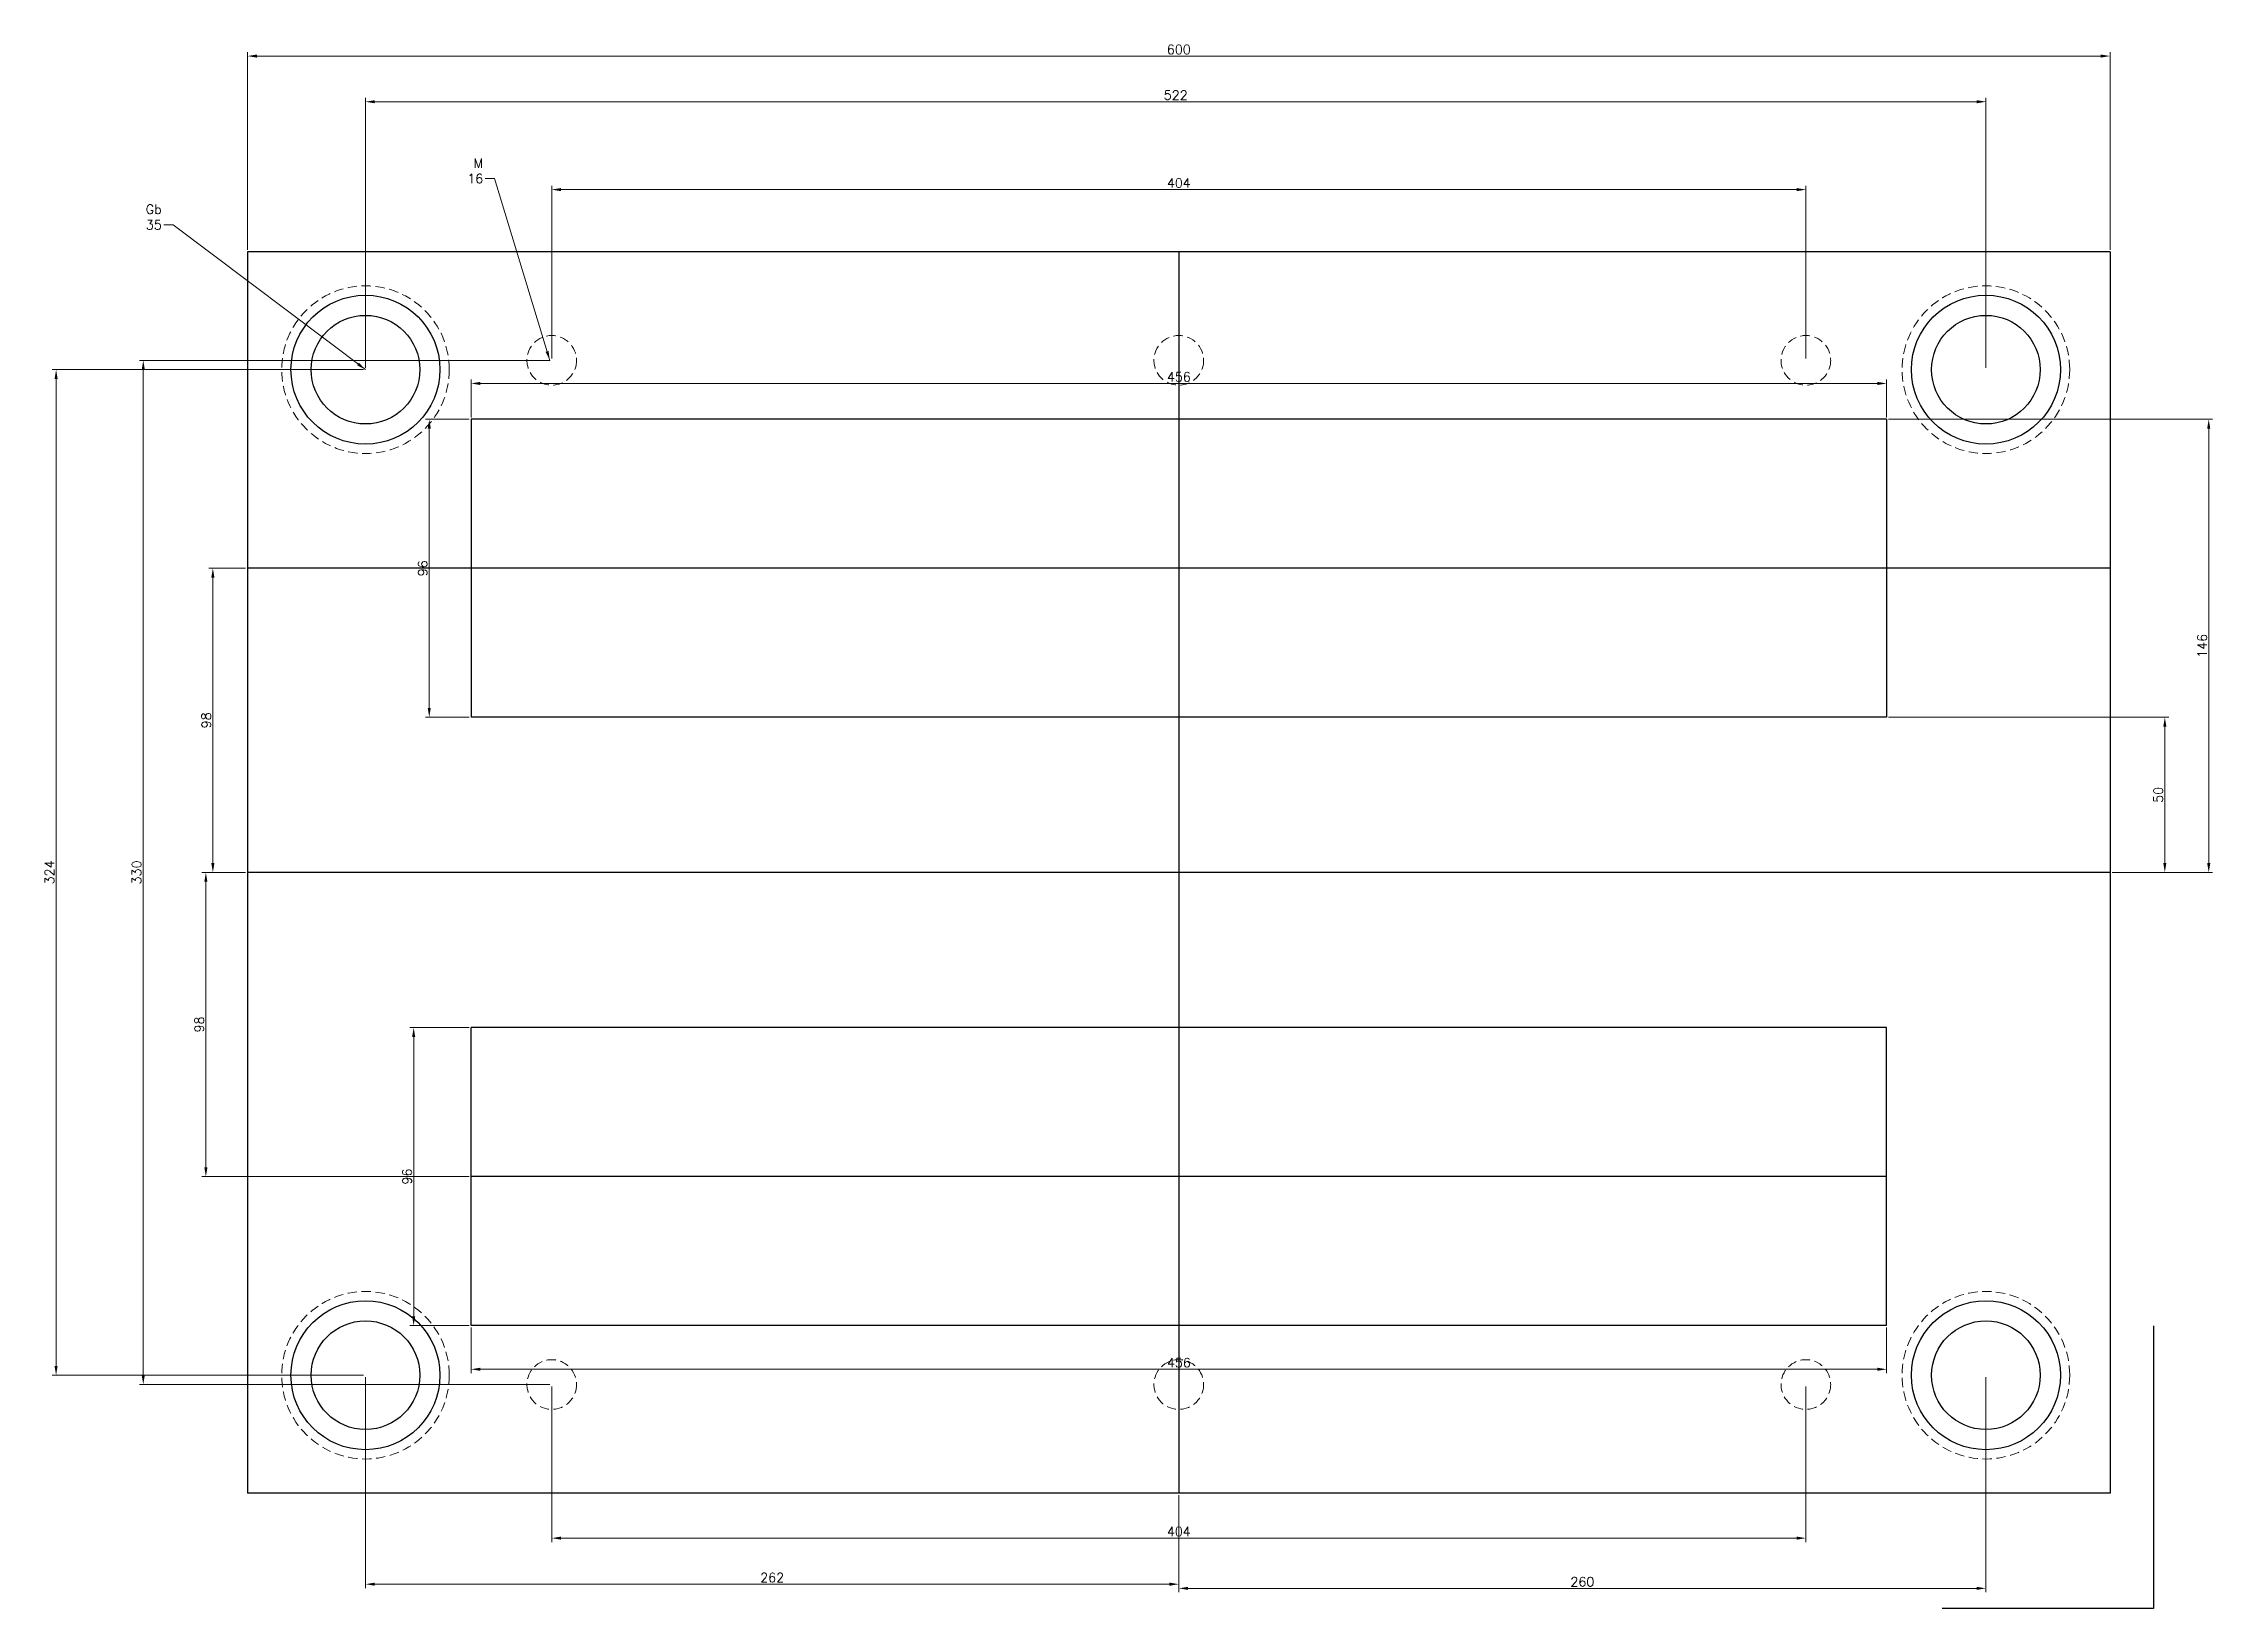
# Model space of a CAD drawing. Header units: millimetres. Extents: x 16221 to 18161, y 1869 to 2412.
# Drawn here: x 16221 to 16920, y 1897 to 2401 of the extents above; entities that cross this region are included whole.
import ezdxf

# ---------------------------------------------------------------- set-up
doc = ezdxf.new("R2010")
doc.units = ezdxf.units.MM
doc.linetypes.add('HIDDEN', pattern=[0.375, 0.25, -0.125])
doc.styles.get("Standard").update_dxf_attribs({"font": 'txt.shx', "height": 3})
doc.dimstyles.new('ISO-25', dxfattribs={"dimtxt": 3, "dimasz": 3, "dimexe": 1.25, "dimexo": 0.625, "dimtad": 1, "dimtxsty": 'Standard', "dimcen": 2.5, "dimclrd": 1, "dimclre": 1, "dimaunit": 1, "dimazin": 0, "dimtfac": 1, "dimtmove": 0, "dimatfit": 3, "dimfxl": 1, "dimlwd": 15, "dimlwe": 15, "dimarcsym": 0})

msp = doc.modelspace()

# ---------------------------------------------------------------- texts
at = {"char_height": 3, "width": 3, "attachment_point": 9}
for s, insert in [('M 16', (16362.926, 2355.934)), ('Gb 35', (16259.356, 2341.035))]:
    msp.add_mtext(s, dxfattribs=dict(at, insert=insert))

# ---------------------------------------------------------------- blocks, each defined once
blk = doc.blocks.new('*D72')
at = {"color": 1, "lineweight": 15}
for p, q in [((16384.99, 2299.5), (16384.99, 2355.13)), ((16788.99, 2299.5), (16788.99, 2355.13)), ((16387.99, 2353.88), (16785.99, 2353.88))]:
    blk.add_line(p, q, dxfattribs=at)
at = {"color": 1}
for points in [[(16387.99, 2354.38), (16387.99, 2353.38), (16384.99, 2353.88)], [(16785.99, 2354.38), (16785.99, 2353.38), (16788.99, 2353.88)]]:
    blk.add_solid(points, dxfattribs=at)
at = {"layer": 'Defpoints', "color": 0}
for p in [(16788.99, 2353.88), (16384.99, 2298.87), (16788.99, 2298.87)]:
    blk.add_point(p, dxfattribs=at)
at = {"color": 0, "insert": (16586.99, 2356.01), "char_height": 3, "attachment_point": 5}
blk.add_mtext('404', dxfattribs=at)
blk = doc.blocks.new('*D73')
at = {"color": 1, "lineweight": 15}
for p, q in [((16324.99, 2296.5), (16324.99, 2383.45)), ((16846.99, 2296.5), (16846.99, 2383.45)), ((16327.99, 2382.2), (16843.99, 2382.2))]:
    blk.add_line(p, q, dxfattribs=at)
at = {"color": 1}
for points in [[(16327.99, 2382.7), (16327.99, 2381.7), (16324.99, 2382.2)], [(16843.99, 2382.7), (16843.99, 2381.7), (16846.99, 2382.2)]]:
    blk.add_solid(points, dxfattribs=at)
at = {"layer": 'Defpoints', "color": 0}
for p in [(16846.99, 2382.2), (16324.99, 2295.87), (16846.99, 2295.87)]:
    blk.add_point(p, dxfattribs=at)
at = {"color": 0, "insert": (16585.99, 2384.33), "char_height": 3, "attachment_point": 5}
blk.add_mtext('522', dxfattribs=at)
blk = doc.blocks.new('*D74')
at = {"color": 1, "lineweight": 15}
for p, q in [((16286.99, 2334.5), (16286.99, 2398.16)), ((16289.99, 2396.91), (16883.99, 2396.91)), ((16886.99, 2334.5), (16886.99, 2398.16))]:
    blk.add_line(p, q, dxfattribs=at)
at = {"color": 1}
for points in [[(16289.99, 2397.41), (16289.99, 2396.41), (16286.99, 2396.91)], [(16883.99, 2397.41), (16883.99, 2396.41), (16886.99, 2396.91)]]:
    blk.add_solid(points, dxfattribs=at)
at = {"layer": 'Defpoints', "color": 0}
for p in [(16886.99, 2396.91), (16286.99, 2333.87), (16886.99, 2333.87)]:
    blk.add_point(p, dxfattribs=at)
at = {"color": 0, "insert": (16586.99, 2399.03), "char_height": 3, "attachment_point": 5}
blk.add_mtext('600', dxfattribs=at)
blk = doc.blocks.new('*D75')
at = {"color": 1, "lineweight": 15}
for p, q in [((16384.99, 1968.25), (16384.99, 1918.12)), ((16788.99, 1968.25), (16788.99, 1918.12)), ((16387.99, 1919.37), (16785.99, 1919.37))]:
    blk.add_line(p, q, dxfattribs=at)
at = {"color": 1}
for points in [[(16387.99, 1919.87), (16387.99, 1918.87), (16384.99, 1919.37)], [(16785.99, 1919.87), (16785.99, 1918.87), (16788.99, 1919.37)]]:
    blk.add_solid(points, dxfattribs=at)
at = {"layer": 'Defpoints', "color": 0}
for p in [(16384.99, 1968.87), (16788.99, 1968.87), (16788.99, 1919.37)]:
    blk.add_point(p, dxfattribs=at)
at = {"color": 0, "insert": (16586.99, 1921.5), "char_height": 3, "attachment_point": 5}
blk.add_mtext('404', dxfattribs=at)
blk = doc.blocks.new('*D76')
at = {"color": 1, "lineweight": 15}
for p, q in [((16324.99, 1971.25), (16324.99, 1903.29)), ((16586.99, 1933.25), (16586.99, 1903.29)), ((16327.99, 1904.54), (16583.99, 1904.54))]:
    blk.add_line(p, q, dxfattribs=at)
at = {"color": 1}
for points in [[(16327.99, 1905.04), (16327.99, 1904.04), (16324.99, 1904.54)], [(16583.99, 1905.04), (16583.99, 1904.04), (16586.99, 1904.54)]]:
    blk.add_solid(points, dxfattribs=at)
at = {"layer": 'Defpoints', "color": 0}
for p in [(16324.99, 1971.87), (16586.99, 1933.87), (16586.99, 1904.54)]:
    blk.add_point(p, dxfattribs=at)
at = {"color": 0, "insert": (16455.99, 1906.66), "char_height": 3, "attachment_point": 5}
blk.add_mtext('262', dxfattribs=at)
blk = doc.blocks.new('*D77')
at = {"color": 1, "lineweight": 15}
for p, q in [((16846.99, 1971.25), (16846.99, 1901.94)), ((16586.99, 1933.25), (16586.99, 1901.94)), ((16589.99, 1903.19), (16843.99, 1903.19))]:
    blk.add_line(p, q, dxfattribs=at)
at = {"color": 1}
for points in [[(16589.99, 1903.69), (16589.99, 1902.69), (16586.99, 1903.19)], [(16843.99, 1903.69), (16843.99, 1902.69), (16846.99, 1903.19)]]:
    blk.add_solid(points, dxfattribs=at)
at = {"layer": 'Defpoints', "color": 0}
for p in [(16846.99, 1971.87), (16586.99, 1933.87), (16846.99, 1903.19)]:
    blk.add_point(p, dxfattribs=at)
at = {"color": 0, "insert": (16716.99, 1905.31), "char_height": 3, "attachment_point": 5}
blk.add_mtext('260', dxfattribs=at)
blk = doc.blocks.new('*D78')
at = {"color": 1, "lineweight": 15}
for p, q in [((16384.36, 2298.87), (16252.15, 2298.87)), ((16253.4, 2295.87), (16253.4, 1971.87)), ((16384.36, 1968.87), (16252.15, 1968.87))]:
    blk.add_line(p, q, dxfattribs=at)
at = {"color": 1}
for points in [[(16252.9, 2295.87), (16253.9, 2295.87), (16253.4, 2298.87)], [(16252.9, 1971.87), (16253.9, 1971.87), (16253.4, 1968.87)]]:
    blk.add_solid(points, dxfattribs=at)
at = {"layer": 'Defpoints', "color": 0}
for p in [(16384.99, 2298.87), (16253.4, 1968.87), (16384.99, 1968.87)]:
    blk.add_point(p, dxfattribs=at)
at = {"color": 0, "insert": (16251.27, 2133.87), "char_height": 3, "attachment_point": 5, "rotation": 90}
blk.add_mtext('330', dxfattribs=at)
blk = doc.blocks.new('*D79')
at = {"color": 1, "lineweight": 15}
for p, q in [((16324.36, 2295.87), (16224.07, 2295.87)), ((16225.32, 2292.87), (16225.32, 1974.87)), ((16324.36, 1971.87), (16224.07, 1971.87))]:
    blk.add_line(p, q, dxfattribs=at)
at = {"color": 1}
for points in [[(16224.82, 2292.87), (16225.82, 2292.87), (16225.32, 2295.87)], [(16224.82, 1974.87), (16225.82, 1974.87), (16225.32, 1971.87)]]:
    blk.add_solid(points, dxfattribs=at)
at = {"layer": 'Defpoints', "color": 0}
for p in [(16324.99, 2295.87), (16225.32, 1971.87), (16324.99, 1971.87)]:
    blk.add_point(p, dxfattribs=at)
at = {"color": 0, "insert": (16223.19, 2133.87), "char_height": 3, "attachment_point": 5, "rotation": 90}
blk.add_mtext('324', dxfattribs=at)
blk = doc.blocks.new('*D80')
at = {"color": 1, "lineweight": 15}
for p, q in [((16358.99, 2280.5), (16358.99, 2292.68)), ((16814.99, 2280.5), (16814.99, 2292.68)), ((16361.99, 2291.43), (16811.99, 2291.43))]:
    blk.add_line(p, q, dxfattribs=at)
at = {"color": 1}
for points in [[(16361.99, 2291.93), (16361.99, 2290.93), (16358.99, 2291.43)], [(16811.99, 2291.93), (16811.99, 2290.93), (16814.99, 2291.43)]]:
    blk.add_solid(points, dxfattribs=at)
at = {"layer": 'Defpoints', "color": 0}
for p in [(16814.99, 2291.43), (16358.99, 2279.87), (16814.99, 2279.87)]:
    blk.add_point(p, dxfattribs=at)
at = {"color": 0, "insert": (16586.99, 2293.55), "char_height": 3, "attachment_point": 5}
blk.add_mtext('456', dxfattribs=at)
blk = doc.blocks.new('*D81')
at = {"color": 1, "lineweight": 15}
for p, q in [((16358.36, 2279.87), (16344.28, 2279.87)), ((16345.53, 2186.87), (16345.53, 2276.87)), ((16358.36, 2183.87), (16344.28, 2183.87))]:
    blk.add_line(p, q, dxfattribs=at)
at = {"color": 1}
for points in [[(16345.03, 2276.87), (16346.03, 2276.87), (16345.53, 2279.87)], [(16345.03, 2186.87), (16346.03, 2186.87), (16345.53, 2183.87)]]:
    blk.add_solid(points, dxfattribs=at)
at = {"layer": 'Defpoints', "color": 0}
for p in [(16345.53, 2279.87), (16358.99, 2279.87), (16358.99, 2183.87)]:
    blk.add_point(p, dxfattribs=at)
at = {"color": 0, "insert": (16343.41, 2231.87), "char_height": 3, "attachment_point": 5, "rotation": 90}
blk.add_mtext('96', dxfattribs=at)
blk = doc.blocks.new('*D82')
at = {"color": 1, "lineweight": 15}
for p, q in [((16358.99, 1987.25), (16358.99, 1972.53)), ((16814.99, 1987.25), (16814.99, 1972.53)), ((16361.99, 1973.78), (16811.99, 1973.78))]:
    blk.add_line(p, q, dxfattribs=at)
at = {"color": 1}
for points in [[(16361.99, 1974.28), (16361.99, 1973.28), (16358.99, 1973.78)], [(16811.99, 1974.28), (16811.99, 1973.28), (16814.99, 1973.78)]]:
    blk.add_solid(points, dxfattribs=at)
at = {"layer": 'Defpoints', "color": 0}
for p in [(16358.99, 1987.87), (16814.99, 1987.87), (16814.99, 1973.78)]:
    blk.add_point(p, dxfattribs=at)
at = {"color": 0, "insert": (16586.99, 1975.91), "char_height": 3, "attachment_point": 5}
blk.add_mtext('456', dxfattribs=at)
blk = doc.blocks.new('*D83')
at = {"color": 1, "lineweight": 15}
for p, q in [((16358.36, 2083.87), (16339.26, 2083.87)), ((16340.51, 1990.87), (16340.51, 2080.87)), ((16358.36, 1987.87), (16339.26, 1987.87))]:
    blk.add_line(p, q, dxfattribs=at)
at = {"color": 1}
for points in [[(16340.01, 2080.87), (16341.01, 2080.87), (16340.51, 2083.87)], [(16340.01, 1990.87), (16341.01, 1990.87), (16340.51, 1987.87)]]:
    blk.add_solid(points, dxfattribs=at)
at = {"layer": 'Defpoints', "color": 0}
for p in [(16340.51, 2083.87), (16358.99, 2083.87), (16358.99, 1987.87)]:
    blk.add_point(p, dxfattribs=at)
at = {"color": 0, "insert": (16338.38, 2035.87), "char_height": 3, "attachment_point": 5, "rotation": 90}
blk.add_mtext('96', dxfattribs=at)
blk = doc.blocks.new('*D84')
at = {"color": 1, "lineweight": 15}
for p, q in [((16286.36, 2231.87), (16274.57, 2231.87)), ((16275.82, 2228.87), (16275.82, 2136.87)), ((16286.36, 2133.87), (16274.57, 2133.87))]:
    blk.add_line(p, q, dxfattribs=at)
at = {"color": 1}
for points in [[(16275.32, 2228.87), (16276.32, 2228.87), (16275.82, 2231.87)], [(16275.32, 2136.87), (16276.32, 2136.87), (16275.82, 2133.87)]]:
    blk.add_solid(points, dxfattribs=at)
at = {"layer": 'Defpoints', "color": 0}
for p in [(16286.99, 2231.87), (16275.82, 2133.87), (16286.99, 2133.87)]:
    blk.add_point(p, dxfattribs=at)
at = {"color": 0, "insert": (16273.7, 2182.87), "char_height": 3, "attachment_point": 5, "rotation": 90}
blk.add_mtext('98', dxfattribs=at)
blk = doc.blocks.new('*D85')
at = {"color": 1, "lineweight": 15}
for p, q in [((16286.36, 2133.87), (16272.32, 2133.87)), ((16273.57, 2038.87), (16273.57, 2130.87)), ((16358.36, 2035.87), (16272.32, 2035.87))]:
    blk.add_line(p, q, dxfattribs=at)
at = {"color": 1}
for points in [[(16273.07, 2130.87), (16274.07, 2130.87), (16273.57, 2133.87)], [(16273.07, 2038.87), (16274.07, 2038.87), (16273.57, 2035.87)]]:
    blk.add_solid(points, dxfattribs=at)
at = {"layer": 'Defpoints', "color": 0}
for p in [(16273.57, 2133.87), (16286.99, 2133.87), (16358.99, 2035.87)]:
    blk.add_point(p, dxfattribs=at)
at = {"color": 0, "insert": (16271.44, 2084.87), "char_height": 3, "attachment_point": 5, "rotation": 90}
blk.add_mtext('98', dxfattribs=at)
blk = doc.blocks.new('*D86')
at = {"color": 1, "lineweight": 15}
for p, q in [((16815.61, 2183.87), (16905.88, 2183.87)), ((16904.63, 2180.87), (16904.63, 2136.87)), ((16887.61, 2133.87), (16905.88, 2133.87))]:
    blk.add_line(p, q, dxfattribs=at)
at = {"color": 1}
for points in [[(16904.13, 2180.87), (16905.13, 2180.87), (16904.63, 2183.87)], [(16904.13, 2136.87), (16905.13, 2136.87), (16904.63, 2133.87)]]:
    blk.add_solid(points, dxfattribs=at)
at = {"layer": 'Defpoints', "color": 0}
for p in [(16814.99, 2183.87), (16886.99, 2133.87), (16904.63, 2133.87)]:
    blk.add_point(p, dxfattribs=at)
at = {"color": 0, "insert": (16902.51, 2158.87), "char_height": 3, "attachment_point": 5, "rotation": 90}
blk.add_mtext('50', dxfattribs=at)
blk = doc.blocks.new('*D87')
at = {"color": 1, "lineweight": 15}
for p, q in [((16815.61, 2279.87), (16920.02, 2279.87)), ((16918.77, 2276.87), (16918.77, 2136.87)), ((16887.61, 2133.87), (16920.02, 2133.87))]:
    blk.add_line(p, q, dxfattribs=at)
at = {"color": 1}
for points in [[(16918.27, 2276.87), (16919.27, 2276.87), (16918.77, 2279.87)], [(16918.27, 2136.87), (16919.27, 2136.87), (16918.77, 2133.87)]]:
    blk.add_solid(points, dxfattribs=at)
at = {"layer": 'Defpoints', "color": 0}
for p in [(16814.99, 2279.87), (16886.99, 2133.87), (16918.77, 2133.87)]:
    blk.add_point(p, dxfattribs=at)
at = {"color": 0, "insert": (16916.65, 2206.87), "char_height": 3, "attachment_point": 5, "rotation": 90}
blk.add_mtext('146', dxfattribs=at)

# ---------------------------------------------------------------- dimensions: what is measured, and where the dimension line sits
for base, p1, p2, picture, middle in [((16886.985, 2396.906), (16286.985, 2333.871), (16886.985, 2333.871), '*D74', (16586.985, 2399.031)), ((16846.985, 2382.201), (16324.985, 2295.871), (16846.985, 2295.871), '*D73', (16585.985, 2384.326)), ((16788.985, 2353.881), (16384.985, 2298.871), (16788.985, 2298.871), '*D72', (16586.985, 2356.006)), ((16814.985, 2291.429), (16358.985, 2279.871), (16814.985, 2279.871), '*D80', (16586.985, 2293.554)), ((16814.985, 1973.784), (16358.985, 1987.871), (16814.985, 1987.871), '*D82', (16586.985, 1975.909)), ((16586.985, 1904.538), (16324.985, 1971.871), (16586.985, 1933.871), '*D76', (16455.985, 1906.663)), ((16846.985, 1903.189), (16586.985, 1933.871), (16846.985, 1971.871), '*D77', (16716.985, 1905.314)), ((16788.985, 1919.373), (16384.985, 1968.871), (16788.985, 1968.871), '*D75', (16586.985, 1921.498))]:
    dim = msp.add_linear_dim(base=base, p1=p1, p2=p2, dimstyle='ISO-25')
    dim.commit()
    dim.dimension.update_dxf_attribs({"geometry": picture, "text_midpoint": middle})
for base, p1, p2, angle, picture, middle in [((16225.319, 1971.871), (16324.985, 2295.871), (16324.985, 1971.871), 90, '*D79', (16223.194, 2133.871)), ((16253.396, 1968.871), (16384.985, 2298.871), (16384.985, 1968.871), 90, '*D78', (16251.271, 2133.871)), ((16345.533, 2279.871), (16358.985, 2183.871), (16358.985, 2279.871), 270, '*D81', (16343.408, 2231.871)), ((16918.77, 2133.871), (16814.985, 2279.871), (16886.985, 2133.871), 90, '*D87', (16916.645, 2206.871)), ((16275.824, 2133.871), (16286.985, 2231.871), (16286.985, 2133.871), 90, '*D84', (16273.699, 2182.871)), ((16904.631, 2133.871), (16814.985, 2183.871), (16886.985, 2133.871), 90, '*D86', (16902.506, 2158.871)), ((16273.569, 2133.871), (16358.985, 2035.871), (16286.985, 2133.871), 90, '*D85', (16271.444, 2084.871)), ((16340.506, 2083.871), (16358.985, 1987.871), (16358.985, 2083.871), 270, '*D83', (16338.381, 2035.871))]:
    dim = msp.add_linear_dim(base=base, p1=p1, p2=p2, angle=angle, dimstyle='ISO-25')
    dim.commit()
    dim.dimension.update_dxf_attribs({"geometry": picture, "text_midpoint": middle})

# ---------------------------------------------------------------- linework, layer by layer
for p, q in [((16886.985, 2333.871), (16286.985, 2333.871)), ((16286.985, 2333.871), (16286.985, 1933.871)), ((16586.985, 2333.871), (16586.985, 1933.871)), ((16886.985, 2333.871), (16886.985, 1933.871)), ((16814.985, 2279.871), (16358.985, 2279.871)), ((16358.985, 2279.871), (16358.985, 2183.871)), ((16814.985, 2279.871), (16814.985, 2183.871)), ((16886.985, 2231.871), (16286.985, 2231.871)), ((16814.985, 2183.871), (16358.985, 2183.871)), ((16886.985, 2133.871), (16286.985, 2133.871)), ((16814.985, 2083.871), (16358.985, 2083.871)), ((16358.985, 1987.871), (16358.985, 2083.871)), ((16814.985, 1987.871), (16814.985, 2083.871)), ((16814.985, 2035.871), (16358.985, 2035.871)), ((16814.985, 1987.871), (16358.985, 1987.871)), ((16900.984, 1987.801), (16900.984, 1896.662)), ((16886.985, 1933.871), (16286.985, 1933.871)), ((16900.984, 1896.662), (16832.864, 1896.662))]:
    msp.add_line(p, q)
at = {"linetype": 'HIDDEN', "lineweight": 15, "ltscale": 12}
for centre, radius in [((16324.985, 2295.871), 27), ((16846.985, 2295.871), 27), ((16384.985, 2298.871), 8), ((16586.985, 2298.871), 8), ((16788.985, 2298.871), 8), ((16324.985, 1971.871), 27), ((16846.985, 1971.871), 27), ((16384.985, 1968.871), 8), ((16586.985, 1968.871), 8), ((16788.985, 1968.871), 8)]:
    msp.add_circle(centre, radius, dxfattribs=at)
for centre, radius in [((16324.985, 2295.871), 24), ((16324.985, 2295.871), 17.5), ((16846.985, 2295.871), 24), ((16846.985, 2295.871), 17.5), ((16324.985, 1971.871), 24), ((16846.985, 1971.871), 24), ((16324.985, 1971.871), 17.5), ((16846.985, 1971.871), 17.5)]:
    msp.add_circle(centre, radius)

msp.set_redraw_order([(e.dxf.handle, doc.entitydb.next_handle()) for e in msp.query("TEXT MTEXT ATTDEF DIMENSION ARC_DIMENSION")])  # texts and dimensions are drawn at this point

# ---------------------------------------------------------------- leaders
at = {"annotation_type": 0, "has_hookline": 1, "hookline_direction": 1}
for points, text_width in [([(16384.36, 2298.871), (16366.551, 2357.434), (16363.551, 2357.434)], 4), ([(16324.985, 2295.871), (16262.981, 2342.535), (16259.981, 2342.535)], 5)]:
    msp.add_leader(points, dimstyle='ISO-25', override={"dimgap": 0.625, "dimtad": 0}, dxfattribs=dict(at, text_width=text_width))

doc.saveas('drawing.dxf')
